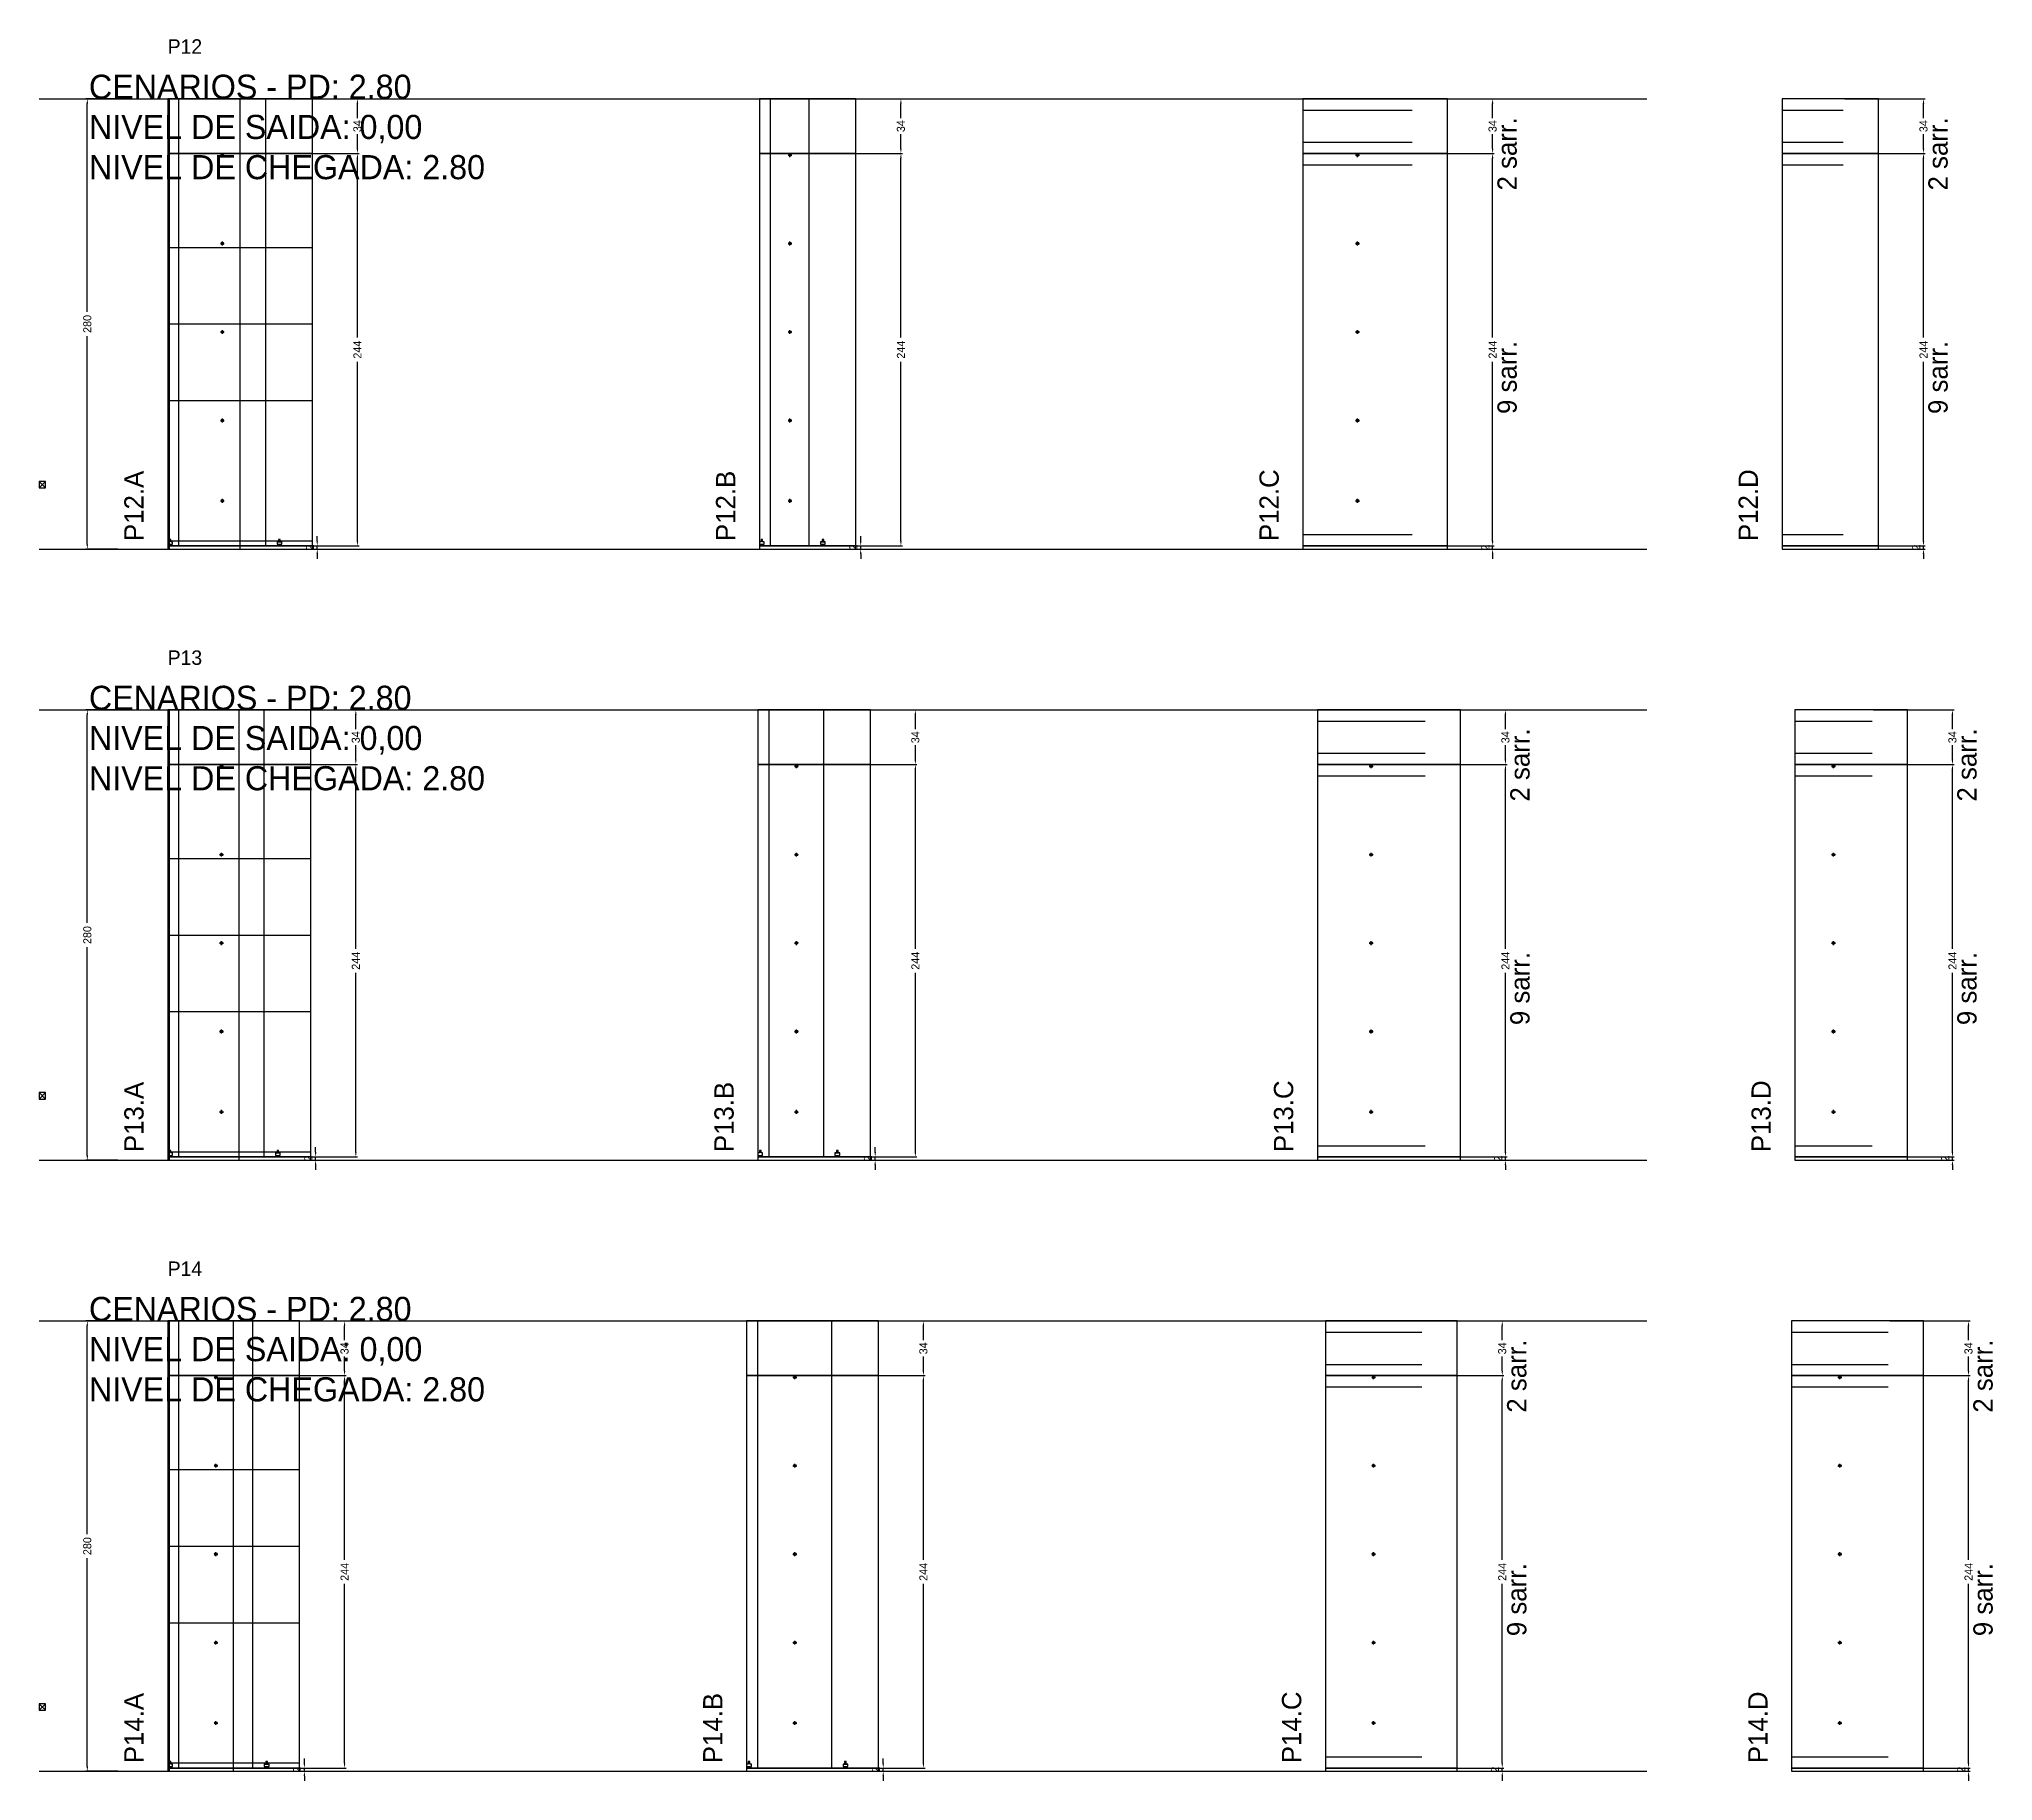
# Model space of a CAD drawing. Header units: centimetres. Extents: x -13000 to 4121, y -7606 to 8720.
# Drawn here: x -7000 to -5785, y -5326 to -4243 of the extents above; entities that cross this region are included whole.
import ezdxf

# ---------------------------------------------------------------- set-up
doc = ezdxf.new("R2010")
doc.units = ezdxf.units.CM
doc.linetypes.add('DASHED', pattern=[2, -2])
for name, color, linetype in [('CHAPA', 140, 'Continuous'), ('COTA', 241, 'Continuous'), ('COTAS FURACAO', 16, 'Continuous'), ('Madeira', 30, 'Continuous'), ('MEIO_PONT', 160, 'Continuous'), ('NOMENCLATURA', 7, 'Continuous'), ('Nível', 160, 'Continuous'), ('Painéis', 200, 'Continuous'), ('Perfil Metálico', 150, 'Continuous'), ('SARR_2.2x7', 40, 'Continuous'), ('SARRAFO DE PRESSAO', 200, 'Continuous'), ('TEXTO_GERAL', 7, 'Continuous')]:
    doc.layers.add(name, color=color, linetype=linetype)
doc.dimstyles.new('PAINEL-NOVA', dxfattribs={"dimtxt": 5, "dimasz": 3, "dimexe": 1, "dimexo": 1, "dimgap": 1, "dimtad": 1, "dimcen": 2.5, "dimazin": 3, "dimtfac": 1, "dimtmove": 0, "dimatfit": 3})

msp = doc.modelspace()

# ---------------------------------------------------------------- texts
at = {"layer": 'NOMENCLATURA'}
for s, p in [('CENARIOS - PD: 2.80', (-6969, -4280)), ('NIVEL DE SAIDA: 0,00', (-6969, -4305)), ('NIVEL DE CHEGADA: 2.80', (-6969, -4330)), ('CENARIOS - PD: 2.80', (-6969, -4660)), ('NIVEL DE SAIDA: 0,00', (-6969, -4685)), ('NIVEL DE CHEGADA: 2.80', (-6969, -4710)), ('CENARIOS - PD: 2.80', (-6969, -5040)), ('NIVEL DE SAIDA: 0,00', (-6969, -5065)), ('NIVEL DE CHEGADA: 2.80', (-6969, -5090))]:
    msp.add_text(s, height=15, dxfattribs=at).set_placement(p)
for s, p in [('2 sarr.', (-6081, -4337)), ('2 sarr.', (-5813, -4337)), ('9 sarr.', (-6081, -4476)), ('9 sarr.', (-5813, -4476)), ('P12.A', (-6935, -4555)), ('P12.B', (-6567, -4555)), ('P12.C', (-6229, -4555)), ('P12.D', (-5931, -4555)), ('2 sarr.', (-6073, -4717)), ('2 sarr.', (-5795, -4717)), ('9 sarr.', (-6073, -4856)), ('9 sarr.', (-5795, -4856)), ('P13.A', (-6935, -4935)), ('P13.B', (-6568, -4935)), ('P13.C', (-6220, -4935)), ('P13.D', (-5923, -4935)), ('2 sarr.', (-6075, -5097)), ('2 sarr.', (-5785, -5097)), ('9 sarr.', (-6075, -5236)), ('9 sarr.', (-5785, -5236)), ('P14.A', (-6935, -5315)), ('P14.B', (-6575, -5315)), ('P14.C', (-6215, -5315)), ('P14.D', (-5925, -5315))]:
    msp.add_text(s, height=12, rotation=90, dxfattribs=at).set_placement(p)
at = {"layer": 'TEXTO_GERAL'}
for s, p in [('P12', (-6920, -4252)), ('P13', (-6920, -4632)), ('P14', (-6920, -5012))]:
    msp.add_text(s, height=9, dxfattribs=at).set_placement(p)

# ---------------------------------------------------------------- blocks, each defined once
blk = doc.blocks.new('_CLOSEDFILLED')
at = {"color": 0, "linetype": 'BYBLOCK'}
blk.add_solid([(-1, 0.16), (0, 0), (-1, -0.16)], dxfattribs=at)
blk = doc.blocks.new('*D339')
for p, q in [((-6951, -5040), (-6971, -5040)), ((-6970, -5172.5), (-6970, -5043)), ((-6970, -5317), (-6970, -5187.5)), ((-6951, -5320), (-6971, -5320))]:
    blk.add_line(p, q)
at = {"layer": 'Defpoints'}
for p in [(-6950, -5040), (-6970, -5320), (-6950, -5320)]:
    blk.add_point(p, dxfattribs=at)
at = {"layer": 'COTA', "xscale": 3, "yscale": 3}
for p, rotation in [((-6970, -5040), 90), ((-6970, -5320), 270)]:
    blk.add_blockref('_CLOSEDFILLED', p, dxfattribs=dict(at, rotation=rotation))
at = {"layer": 'COTA', "insert": (-6970, -5180), "char_height": 5, "attachment_point": 5, "rotation": 90}
blk.add_mtext('280', dxfattribs=at)
blk = doc.blocks.new('MULDURA')
at = {"layer": 'Paineis'}
for p, q in [((0, 0), (4, 4)), ((4, 0), (0, 4))]:
    blk.add_line(p, q, dxfattribs=at)
blk.add_lwpolyline([(0, 0), (4, 0), (4, 4), (0, 4)], close=True, dxfattribs=at)
blk = doc.blocks.new('*D341')
for p, q in [((-6859, -5074), (-6809, -5074)), ((-6810, -5188.5), (-6810, -5077)), ((-6810, -5315), (-6810, -5203.5)), ((-6859, -5318), (-6809, -5318))]:
    blk.add_line(p, q)
at = {"layer": 'Defpoints'}
for p in [(-6860, -5074), (-6860, -5318), (-6810, -5318)]:
    blk.add_point(p, dxfattribs=at)
at = {"layer": 'COTA', "xscale": 3, "yscale": 3}
for p, rotation in [((-6810, -5074), 90), ((-6810, -5318), 270)]:
    blk.add_blockref('_CLOSEDFILLED', p, dxfattribs=dict(at, rotation=rotation))
at = {"layer": 'COTA', "insert": (-6810, -5196), "char_height": 5, "attachment_point": 5, "rotation": 90}
blk.add_mtext('244', dxfattribs=at)
blk = doc.blocks.new('*D342')
for p, q in [((-6859, -5040), (-6809, -5040)), ((-6810, -5052), (-6810, -5043)), ((-6810, -5071), (-6810, -5062)), ((-6859, -5074), (-6809, -5074))]:
    blk.add_line(p, q)
at = {"layer": 'Defpoints'}
for p in [(-6860, -5040), (-6860, -5074), (-6810, -5074)]:
    blk.add_point(p, dxfattribs=at)
at = {"layer": 'COTA', "xscale": 3, "yscale": 3}
for p, rotation in [((-6810, -5040), 90), ((-6810, -5074), 270)]:
    blk.add_blockref('_CLOSEDFILLED', p, dxfattribs=dict(at, rotation=rotation))
at = {"layer": 'COTA', "insert": (-6810, -5057), "char_height": 5, "attachment_point": 5, "rotation": 90}
blk.add_mtext('34', dxfattribs=at)
blk = doc.blocks.new('SLIPTEE')
at = {"layer": 'Paineis'}
blk.add_lwpolyline([(0, 0), (3, 0), (3, 1.5), (2, 1.5), (2, 3), (1, 3), (1, 1.5), (0, 1.5)], close=True, dxfattribs=at)
blk = doc.blocks.new('SLIPTDD')
at = {"layer": 'Paineis'}
blk.add_line((0, 1.5), (3, 1.5), dxfattribs=at)
blk.add_lwpolyline([(0, 0), (3, 0), (3, 1.5), (2, 1.5), (2, 3), (1, 3), (1, 1.5), (0, 1.5)], close=True, dxfattribs=at)
blk = doc.blocks.new('furacao')
at = {"layer": 'COTAS FURACAO'}
for p, q in [((-1.2, 0), (1.2, 0)), ((0, -1.2), (0, 1.2))]:
    blk.add_line(p, q, dxfattribs=at)
blk.add_circle((0, 0), 0.8, dxfattribs=at)
blk = doc.blocks.new('*D344')
for p, q in [((-6499, -5074), (-6449, -5074)), ((-6450, -5188.5), (-6450, -5077)), ((-6450, -5315), (-6450, -5203.5)), ((-6499, -5318), (-6449, -5318))]:
    blk.add_line(p, q)
at = {"layer": 'Defpoints'}
for p in [(-6500, -5074), (-6500, -5318), (-6450, -5318)]:
    blk.add_point(p, dxfattribs=at)
at = {"layer": 'COTA', "xscale": 3, "yscale": 3}
for p, rotation in [((-6450, -5074), 90), ((-6450, -5318), 270)]:
    blk.add_blockref('_CLOSEDFILLED', p, dxfattribs=dict(at, rotation=rotation))
at = {"layer": 'COTA', "insert": (-6450, -5196), "char_height": 5, "attachment_point": 5, "rotation": 90}
blk.add_mtext('244', dxfattribs=at)
blk = doc.blocks.new('*D345')
for p, q in [((-6499, -5040), (-6449, -5040)), ((-6450, -5052), (-6450, -5043)), ((-6450, -5071), (-6450, -5062)), ((-6499, -5074), (-6449, -5074))]:
    blk.add_line(p, q)
at = {"layer": 'Defpoints'}
for p in [(-6500, -5040), (-6500, -5074), (-6450, -5074)]:
    blk.add_point(p, dxfattribs=at)
at = {"layer": 'COTA', "xscale": 3, "yscale": 3}
for p, rotation in [((-6450, -5040), 90), ((-6450, -5074), 270)]:
    blk.add_blockref('_CLOSEDFILLED', p, dxfattribs=dict(at, rotation=rotation))
at = {"layer": 'COTA', "insert": (-6450, -5057), "char_height": 5, "attachment_point": 5, "rotation": 90}
blk.add_mtext('34', dxfattribs=at)
blk = doc.blocks.new('*D347')
for p, q in [((-6139, -5074), (-6089, -5074)), ((-6090, -5188.5), (-6090, -5077)), ((-6090, -5315), (-6090, -5203.5)), ((-6139, -5318), (-6089, -5318))]:
    blk.add_line(p, q)
at = {"layer": 'Defpoints'}
for p in [(-6140, -5074), (-6140, -5318), (-6090, -5318)]:
    blk.add_point(p, dxfattribs=at)
at = {"layer": 'COTA', "xscale": 3, "yscale": 3}
for p, rotation in [((-6090, -5074), 90), ((-6090, -5318), 270)]:
    blk.add_blockref('_CLOSEDFILLED', p, dxfattribs=dict(at, rotation=rotation))
at = {"layer": 'COTA', "insert": (-6090, -5196), "char_height": 5, "attachment_point": 5, "rotation": 90}
blk.add_mtext('244', dxfattribs=at)
blk = doc.blocks.new('*D348')
for p, q in [((-6139, -5040), (-6089, -5040)), ((-6090, -5052), (-6090, -5043)), ((-6090, -5071), (-6090, -5062)), ((-6139, -5074), (-6089, -5074))]:
    blk.add_line(p, q)
at = {"layer": 'Defpoints'}
for p in [(-6140, -5040), (-6140, -5074), (-6090, -5074)]:
    blk.add_point(p, dxfattribs=at)
at = {"layer": 'COTA', "xscale": 3, "yscale": 3}
for p, rotation in [((-6090, -5040), 90), ((-6090, -5074), 270)]:
    blk.add_blockref('_CLOSEDFILLED', p, dxfattribs=dict(at, rotation=rotation))
at = {"layer": 'COTA', "insert": (-6090, -5057), "char_height": 5, "attachment_point": 5, "rotation": 90}
blk.add_mtext('34', dxfattribs=at)
blk = doc.blocks.new('*D350')
for p, q in [((-5849, -5074), (-5799, -5074)), ((-5800, -5188.5), (-5800, -5077)), ((-5800, -5315), (-5800, -5203.5)), ((-5849, -5318), (-5799, -5318))]:
    blk.add_line(p, q)
at = {"layer": 'Defpoints'}
for p in [(-5850, -5074), (-5850, -5318), (-5800, -5318)]:
    blk.add_point(p, dxfattribs=at)
at = {"layer": 'COTA', "xscale": 3, "yscale": 3}
for p, rotation in [((-5800, -5074), 90), ((-5800, -5318), 270)]:
    blk.add_blockref('_CLOSEDFILLED', p, dxfattribs=dict(at, rotation=rotation))
at = {"layer": 'COTA', "insert": (-5800, -5196), "char_height": 5, "attachment_point": 5, "rotation": 90}
blk.add_mtext('244', dxfattribs=at)
blk = doc.blocks.new('*D351')
for p, q in [((-5849, -5040), (-5799, -5040)), ((-5800, -5052), (-5800, -5043)), ((-5800, -5071), (-5800, -5062)), ((-5849, -5074), (-5799, -5074))]:
    blk.add_line(p, q)
at = {"layer": 'Defpoints'}
for p in [(-5850, -5040), (-5850, -5074), (-5800, -5074)]:
    blk.add_point(p, dxfattribs=at)
at = {"layer": 'COTA', "xscale": 3, "yscale": 3}
for p, rotation in [((-5800, -5040), 90), ((-5800, -5074), 270)]:
    blk.add_blockref('_CLOSEDFILLED', p, dxfattribs=dict(at, rotation=rotation))
at = {"layer": 'COTA', "insert": (-5800, -5057), "char_height": 5, "attachment_point": 5, "rotation": 90}
blk.add_mtext('34', dxfattribs=at)
blk = doc.blocks.new('*D313')
for p, q in [((-6951, -4660), (-6971, -4660)), ((-6970, -4792.5), (-6970, -4663)), ((-6970, -4937), (-6970, -4807.5)), ((-6951, -4940), (-6971, -4940))]:
    blk.add_line(p, q)
at = {"layer": 'Defpoints'}
for p in [(-6950, -4660), (-6970, -4940), (-6950, -4940)]:
    blk.add_point(p, dxfattribs=at)
at = {"layer": 'COTA', "xscale": 3, "yscale": 3}
for p, rotation in [((-6970, -4660), 90), ((-6970, -4940), 270)]:
    blk.add_blockref('_CLOSEDFILLED', p, dxfattribs=dict(at, rotation=rotation))
at = {"layer": 'COTA', "insert": (-6970, -4800), "char_height": 5, "attachment_point": 5, "rotation": 90}
blk.add_mtext('280', dxfattribs=at)
blk = doc.blocks.new('*D315')
for p, q in [((-6852, -4694), (-6802, -4694)), ((-6803, -4808.5), (-6803, -4697)), ((-6803, -4935), (-6803, -4823.5)), ((-6852, -4938), (-6802, -4938))]:
    blk.add_line(p, q)
at = {"layer": 'Defpoints'}
for p in [(-6853, -4694), (-6853, -4938), (-6803, -4938)]:
    blk.add_point(p, dxfattribs=at)
at = {"layer": 'COTA', "xscale": 3, "yscale": 3}
for p, rotation in [((-6803, -4694), 90), ((-6803, -4938), 270)]:
    blk.add_blockref('_CLOSEDFILLED', p, dxfattribs=dict(at, rotation=rotation))
at = {"layer": 'COTA', "insert": (-6803, -4816), "char_height": 5, "attachment_point": 5, "rotation": 90}
blk.add_mtext('244', dxfattribs=at)
blk = doc.blocks.new('*D316')
for p, q in [((-6852, -4660), (-6802, -4660)), ((-6803, -4672), (-6803, -4663)), ((-6803, -4691), (-6803, -4682)), ((-6852, -4694), (-6802, -4694))]:
    blk.add_line(p, q)
at = {"layer": 'Defpoints'}
for p in [(-6853, -4660), (-6853, -4694), (-6803, -4694)]:
    blk.add_point(p, dxfattribs=at)
at = {"layer": 'COTA', "xscale": 3, "yscale": 3}
for p, rotation in [((-6803, -4660), 90), ((-6803, -4694), 270)]:
    blk.add_blockref('_CLOSEDFILLED', p, dxfattribs=dict(at, rotation=rotation))
at = {"layer": 'COTA', "insert": (-6803, -4677), "char_height": 5, "attachment_point": 5, "rotation": 90}
blk.add_mtext('34', dxfattribs=at)
blk = doc.blocks.new('*D318')
for p, q in [((-6504, -4694), (-6454, -4694)), ((-6455, -4808.5), (-6455, -4697)), ((-6455, -4935), (-6455, -4823.5)), ((-6504, -4938), (-6454, -4938))]:
    blk.add_line(p, q)
at = {"layer": 'Defpoints'}
for p in [(-6505, -4694), (-6505, -4938), (-6455, -4938)]:
    blk.add_point(p, dxfattribs=at)
at = {"layer": 'COTA', "xscale": 3, "yscale": 3}
for p, rotation in [((-6455, -4694), 90), ((-6455, -4938), 270)]:
    blk.add_blockref('_CLOSEDFILLED', p, dxfattribs=dict(at, rotation=rotation))
at = {"layer": 'COTA', "insert": (-6455, -4816), "char_height": 5, "attachment_point": 5, "rotation": 90}
blk.add_mtext('244', dxfattribs=at)
blk = doc.blocks.new('*D319')
for p, q in [((-6504, -4660), (-6454, -4660)), ((-6455, -4672), (-6455, -4663)), ((-6455, -4691), (-6455, -4682)), ((-6504, -4694), (-6454, -4694))]:
    blk.add_line(p, q)
at = {"layer": 'Defpoints'}
for p in [(-6505, -4660), (-6505, -4694), (-6455, -4694)]:
    blk.add_point(p, dxfattribs=at)
at = {"layer": 'COTA', "xscale": 3, "yscale": 3}
for p, rotation in [((-6455, -4660), 90), ((-6455, -4694), 270)]:
    blk.add_blockref('_CLOSEDFILLED', p, dxfattribs=dict(at, rotation=rotation))
at = {"layer": 'COTA', "insert": (-6455, -4677), "char_height": 5, "attachment_point": 5, "rotation": 90}
blk.add_mtext('34', dxfattribs=at)
blk = doc.blocks.new('*D321')
for p, q in [((-6137, -4694), (-6087, -4694)), ((-6088, -4808.5), (-6088, -4697)), ((-6088, -4935), (-6088, -4823.5)), ((-6137, -4938), (-6087, -4938))]:
    blk.add_line(p, q)
at = {"layer": 'Defpoints'}
for p in [(-6138, -4694), (-6138, -4938), (-6088, -4938)]:
    blk.add_point(p, dxfattribs=at)
at = {"layer": 'COTA', "xscale": 3, "yscale": 3}
for p, rotation in [((-6088, -4694), 90), ((-6088, -4938), 270)]:
    blk.add_blockref('_CLOSEDFILLED', p, dxfattribs=dict(at, rotation=rotation))
at = {"layer": 'COTA', "insert": (-6088, -4816), "char_height": 5, "attachment_point": 5, "rotation": 90}
blk.add_mtext('244', dxfattribs=at)
blk = doc.blocks.new('*D322')
for p, q in [((-6137, -4660), (-6087, -4660)), ((-6088, -4672), (-6088, -4663)), ((-6088, -4691), (-6088, -4682)), ((-6137, -4694), (-6087, -4694))]:
    blk.add_line(p, q)
at = {"layer": 'Defpoints'}
for p in [(-6138, -4660), (-6138, -4694), (-6088, -4694)]:
    blk.add_point(p, dxfattribs=at)
at = {"layer": 'COTA', "xscale": 3, "yscale": 3}
for p, rotation in [((-6088, -4660), 90), ((-6088, -4694), 270)]:
    blk.add_blockref('_CLOSEDFILLED', p, dxfattribs=dict(at, rotation=rotation))
at = {"layer": 'COTA', "insert": (-6088, -4677), "char_height": 5, "attachment_point": 5, "rotation": 90}
blk.add_mtext('34', dxfattribs=at)
blk = doc.blocks.new('*D324')
for p, q in [((-5859, -4694), (-5809, -4694)), ((-5810, -4808.5), (-5810, -4697)), ((-5810, -4935), (-5810, -4823.5)), ((-5859, -4938), (-5809, -4938))]:
    blk.add_line(p, q)
at = {"layer": 'Defpoints'}
for p in [(-5860, -4694), (-5860, -4938), (-5810, -4938)]:
    blk.add_point(p, dxfattribs=at)
at = {"layer": 'COTA', "xscale": 3, "yscale": 3}
for p, rotation in [((-5810, -4694), 90), ((-5810, -4938), 270)]:
    blk.add_blockref('_CLOSEDFILLED', p, dxfattribs=dict(at, rotation=rotation))
at = {"layer": 'COTA', "insert": (-5810, -4816), "char_height": 5, "attachment_point": 5, "rotation": 90}
blk.add_mtext('244', dxfattribs=at)
blk = doc.blocks.new('*D325')
for p, q in [((-5859, -4660), (-5809, -4660)), ((-5810, -4672), (-5810, -4663)), ((-5810, -4691), (-5810, -4682)), ((-5859, -4694), (-5809, -4694))]:
    blk.add_line(p, q)
at = {"layer": 'Defpoints'}
for p in [(-5860, -4660), (-5860, -4694), (-5810, -4694)]:
    blk.add_point(p, dxfattribs=at)
at = {"layer": 'COTA', "xscale": 3, "yscale": 3}
for p, rotation in [((-5810, -4660), 90), ((-5810, -4694), 270)]:
    blk.add_blockref('_CLOSEDFILLED', p, dxfattribs=dict(at, rotation=rotation))
at = {"layer": 'COTA', "insert": (-5810, -4677), "char_height": 5, "attachment_point": 5, "rotation": 90}
blk.add_mtext('34', dxfattribs=at)
blk = doc.blocks.new('*D287')
for p, q in [((-6951, -4280), (-6971, -4280)), ((-6970, -4412.5), (-6970, -4283)), ((-6970, -4557), (-6970, -4427.5)), ((-6951, -4560), (-6971, -4560))]:
    blk.add_line(p, q)
at = {"layer": 'Defpoints'}
for p in [(-6950, -4280), (-6970, -4560), (-6950, -4560)]:
    blk.add_point(p, dxfattribs=at)
at = {"layer": 'COTA', "xscale": 3, "yscale": 3}
for p, rotation in [((-6970, -4280), 90), ((-6970, -4560), 270)]:
    blk.add_blockref('_CLOSEDFILLED', p, dxfattribs=dict(at, rotation=rotation))
at = {"layer": 'COTA', "insert": (-6970, -4420), "char_height": 5, "attachment_point": 5, "rotation": 90}
blk.add_mtext('280', dxfattribs=at)
blk = doc.blocks.new('*D289')
for p, q in [((-6851, -4314), (-6801, -4314)), ((-6802, -4428.5), (-6802, -4317)), ((-6802, -4555), (-6802, -4443.5)), ((-6851, -4558), (-6801, -4558))]:
    blk.add_line(p, q)
at = {"layer": 'Defpoints'}
for p in [(-6852, -4314), (-6852, -4558), (-6802, -4558)]:
    blk.add_point(p, dxfattribs=at)
at = {"layer": 'COTA', "xscale": 3, "yscale": 3}
for p, rotation in [((-6802, -4314), 90), ((-6802, -4558), 270)]:
    blk.add_blockref('_CLOSEDFILLED', p, dxfattribs=dict(at, rotation=rotation))
at = {"layer": 'COTA', "insert": (-6802, -4436), "char_height": 5, "attachment_point": 5, "rotation": 90}
blk.add_mtext('244', dxfattribs=at)
blk = doc.blocks.new('*D290')
for p, q in [((-6851, -4280), (-6801, -4280)), ((-6802, -4292), (-6802, -4283)), ((-6802, -4311), (-6802, -4302)), ((-6851, -4314), (-6801, -4314))]:
    blk.add_line(p, q)
at = {"layer": 'Defpoints'}
for p in [(-6852, -4280), (-6852, -4314), (-6802, -4314)]:
    blk.add_point(p, dxfattribs=at)
at = {"layer": 'COTA', "xscale": 3, "yscale": 3}
for p, rotation in [((-6802, -4280), 90), ((-6802, -4314), 270)]:
    blk.add_blockref('_CLOSEDFILLED', p, dxfattribs=dict(at, rotation=rotation))
at = {"layer": 'COTA', "insert": (-6802, -4297), "char_height": 5, "attachment_point": 5, "rotation": 90}
blk.add_mtext('34', dxfattribs=at)
blk = doc.blocks.new('*D292')
for p, q in [((-6513, -4314), (-6463, -4314)), ((-6464, -4428.5), (-6464, -4317)), ((-6464, -4555), (-6464, -4443.5)), ((-6513, -4558), (-6463, -4558))]:
    blk.add_line(p, q)
at = {"layer": 'Defpoints'}
for p in [(-6514, -4314), (-6514, -4558), (-6464, -4558)]:
    blk.add_point(p, dxfattribs=at)
at = {"layer": 'COTA', "xscale": 3, "yscale": 3}
for p, rotation in [((-6464, -4314), 90), ((-6464, -4558), 270)]:
    blk.add_blockref('_CLOSEDFILLED', p, dxfattribs=dict(at, rotation=rotation))
at = {"layer": 'COTA', "insert": (-6464, -4436), "char_height": 5, "attachment_point": 5, "rotation": 90}
blk.add_mtext('244', dxfattribs=at)
blk = doc.blocks.new('*D293')
for p, q in [((-6513, -4280), (-6463, -4280)), ((-6464, -4292), (-6464, -4283)), ((-6464, -4311), (-6464, -4302)), ((-6513, -4314), (-6463, -4314))]:
    blk.add_line(p, q)
at = {"layer": 'Defpoints'}
for p in [(-6514, -4280), (-6514, -4314), (-6464, -4314)]:
    blk.add_point(p, dxfattribs=at)
at = {"layer": 'COTA', "xscale": 3, "yscale": 3}
for p, rotation in [((-6464, -4280), 90), ((-6464, -4314), 270)]:
    blk.add_blockref('_CLOSEDFILLED', p, dxfattribs=dict(at, rotation=rotation))
at = {"layer": 'COTA', "insert": (-6464, -4297), "char_height": 5, "attachment_point": 5, "rotation": 90}
blk.add_mtext('34', dxfattribs=at)
blk = doc.blocks.new('*D295')
for p, q in [((-6145, -4314), (-6095, -4314)), ((-6096, -4428.5), (-6096, -4317)), ((-6096, -4555), (-6096, -4443.5)), ((-6145, -4558), (-6095, -4558))]:
    blk.add_line(p, q)
at = {"layer": 'Defpoints'}
for p in [(-6146, -4314), (-6146, -4558), (-6096, -4558)]:
    blk.add_point(p, dxfattribs=at)
at = {"layer": 'COTA', "xscale": 3, "yscale": 3}
for p, rotation in [((-6096, -4314), 90), ((-6096, -4558), 270)]:
    blk.add_blockref('_CLOSEDFILLED', p, dxfattribs=dict(at, rotation=rotation))
at = {"layer": 'COTA', "insert": (-6096, -4436), "char_height": 5, "attachment_point": 5, "rotation": 90}
blk.add_mtext('244', dxfattribs=at)
blk = doc.blocks.new('*D296')
for p, q in [((-6145, -4280), (-6095, -4280)), ((-6096, -4292), (-6096, -4283)), ((-6096, -4311), (-6096, -4302)), ((-6145, -4314), (-6095, -4314))]:
    blk.add_line(p, q)
at = {"layer": 'Defpoints'}
for p in [(-6146, -4280), (-6146, -4314), (-6096, -4314)]:
    blk.add_point(p, dxfattribs=at)
at = {"layer": 'COTA', "xscale": 3, "yscale": 3}
for p, rotation in [((-6096, -4280), 90), ((-6096, -4314), 270)]:
    blk.add_blockref('_CLOSEDFILLED', p, dxfattribs=dict(at, rotation=rotation))
at = {"layer": 'COTA', "insert": (-6096, -4297), "char_height": 5, "attachment_point": 5, "rotation": 90}
blk.add_mtext('34', dxfattribs=at)
blk = doc.blocks.new('*D298')
for p, q in [((-5877, -4314), (-5827, -4314)), ((-5828, -4428.5), (-5828, -4317)), ((-5828, -4555), (-5828, -4443.5)), ((-5877, -4558), (-5827, -4558))]:
    blk.add_line(p, q)
at = {"layer": 'Defpoints'}
for p in [(-5878, -4314), (-5878, -4558), (-5828, -4558)]:
    blk.add_point(p, dxfattribs=at)
at = {"layer": 'COTA', "xscale": 3, "yscale": 3}
for p, rotation in [((-5828, -4314), 90), ((-5828, -4558), 270)]:
    blk.add_blockref('_CLOSEDFILLED', p, dxfattribs=dict(at, rotation=rotation))
at = {"layer": 'COTA', "insert": (-5828, -4436), "char_height": 5, "attachment_point": 5, "rotation": 90}
blk.add_mtext('244', dxfattribs=at)
blk = doc.blocks.new('*D299')
for p, q in [((-5877, -4280), (-5827, -4280)), ((-5828, -4292), (-5828, -4283)), ((-5828, -4311), (-5828, -4302)), ((-5877, -4314), (-5827, -4314))]:
    blk.add_line(p, q)
at = {"layer": 'Defpoints'}
for p in [(-5878, -4280), (-5878, -4314), (-5828, -4314)]:
    blk.add_point(p, dxfattribs=at)
at = {"layer": 'COTA', "xscale": 3, "yscale": 3}
for p, rotation in [((-5828, -4280), 90), ((-5828, -4314), 270)]:
    blk.add_blockref('_CLOSEDFILLED', p, dxfattribs=dict(at, rotation=rotation))
at = {"layer": 'COTA', "insert": (-5828, -4297), "char_height": 5, "attachment_point": 5, "rotation": 90}
blk.add_mtext('34', dxfattribs=at)

# ---------------------------------------------------------------- dimensions: what is measured, and where the dimension line sits
at = {"layer": 'COTA'}
for base, p1, p2, picture, middle in [((-6970, -4560), (-6950, -4560), (-6950, -4280), '*D287', (-6970, -4420)), ((-6802, -4314), (-6852, -4314), (-6852, -4280), '*D290', (-6802, -4297)), ((-6464, -4314), (-6514, -4314), (-6514, -4280), '*D293', (-6464, -4297)), ((-6096, -4314), (-6146, -4314), (-6146, -4280), '*D296', (-6096, -4297)), ((-5828, -4314), (-5878, -4314), (-5878, -4280), '*D299', (-5828, -4297)), ((-6802, -4558), (-6852, -4558), (-6852, -4314), '*D289', (-6802, -4436)), ((-6464, -4558), (-6514, -4558), (-6514, -4314), '*D292', (-6464, -4436)), ((-6096, -4558), (-6146, -4558), (-6146, -4314), '*D295', (-6096, -4436)), ((-5828, -4558), (-5878, -4558), (-5878, -4314), '*D298', (-5828, -4436)), ((-6970, -4940), (-6950, -4940), (-6950, -4660), '*D313', (-6970, -4800)), ((-6803, -4694), (-6853, -4694), (-6853, -4660), '*D316', (-6803, -4677)), ((-6455, -4694), (-6505, -4694), (-6505, -4660), '*D319', (-6455, -4677)), ((-6088, -4694), (-6138, -4694), (-6138, -4660), '*D322', (-6088, -4677)), ((-5810, -4694), (-5860, -4694), (-5860, -4660), '*D325', (-5810, -4677)), ((-6803, -4938), (-6853, -4938), (-6853, -4694), '*D315', (-6803, -4816)), ((-6455, -4938), (-6505, -4938), (-6505, -4694), '*D318', (-6455, -4816)), ((-6088, -4938), (-6138, -4938), (-6138, -4694), '*D321', (-6088, -4816)), ((-5810, -4938), (-5860, -4938), (-5860, -4694), '*D324', (-5810, -4816)), ((-6970, -5320), (-6950, -5320), (-6950, -5040), '*D339', (-6970, -5180)), ((-6810, -5074), (-6860, -5074), (-6860, -5040), '*D342', (-6810, -5057)), ((-6450, -5074), (-6500, -5074), (-6500, -5040), '*D345', (-6450, -5057)), ((-6090, -5074), (-6140, -5074), (-6140, -5040), '*D348', (-6090, -5057)), ((-5800, -5074), (-5850, -5074), (-5850, -5040), '*D351', (-5800, -5057)), ((-6810, -5318), (-6860, -5318), (-6860, -5074), '*D341', (-6810, -5196)), ((-6450, -5318), (-6500, -5318), (-6500, -5074), '*D344', (-6450, -5196)), ((-6090, -5318), (-6140, -5318), (-6140, -5074), '*D347', (-6090, -5196)), ((-5800, -5318), (-5850, -5318), (-5850, -5074), '*D350', (-5800, -5196))]:
    dim = msp.add_linear_dim(base=base, p1=p1, p2=p2, angle=90, dimstyle='PAINEL-NOVA', dxfattribs=at)
    dim.commit()
    dim.dimension.update_dxf_attribs({"geometry": picture, "text_midpoint": middle})
for base, p1, p2 in [((-6827, -4560), (-6852, -4560), (-6852, -4558)), ((-6489, -4560), (-6514, -4560), (-6514, -4558)), ((-6096, -4560), (-6146, -4560), (-6146, -4558)), ((-5828, -4560), (-5878, -4560), (-5878, -4558)), ((-6828, -4940), (-6853, -4940), (-6853, -4938)), ((-6480, -4940), (-6505, -4940), (-6505, -4938)), ((-6088, -4940), (-6138, -4940), (-6138, -4938)), ((-5810, -4940), (-5860, -4940), (-5860, -4938)), ((-6835, -5320), (-6860, -5320), (-6860, -5318)), ((-6475, -5320), (-6500, -5320), (-6500, -5318)), ((-6090, -5320), (-6140, -5320), (-6140, -5318)), ((-5800, -5320), (-5850, -5320), (-5850, -5318))]:
    msp.add_linear_dim(base=base, p1=p1, p2=p2, angle=90, dimstyle='PAINEL-NOVA', dxfattribs=at).render()

# ---------------------------------------------------------------- linework, layer by layer
at = {"layer": 'CHAPA'}
for points in [[(-6920, -4560), (-6918.8, -4560), (-6918.8, -4280), (-6920, -4280)], [(-6920, -4940), (-6918.8, -4940), (-6918.8, -4660), (-6920, -4660)], [(-6920, -5320), (-6918.8, -5320), (-6918.8, -5040), (-6920, -5040)]]:
    msp.add_lwpolyline(points, close=True, dxfattribs=at)
at = {"layer": 'Madeira'}
for points in [[(-6920, -4372.4), (-6830, -4372.4)], [(-6920, -4467.6), (-6830, -4467.6)], [(-6920, -4752.4), (-6831, -4752.4)], [(-6920, -4847.6), (-6831, -4847.6)], [(-6920, -5132.4), (-6838, -5132.4)], [(-6920, -5227.6), (-6838, -5227.6)]]:
    msp.add_lwpolyline(points, dxfattribs=at)
at = {"layer": 'MEIO_PONT'}
for points in [[(-6920, -4420), (-6830, -4420)], [(-6920, -4800), (-6831, -4800)], [(-6920, -5180), (-6838, -5180)]]:
    msp.add_lwpolyline(points, dxfattribs=at)
at = {"layer": 'Nível', "linetype": 'DASHED'}
for points in [[(-7000, -4280), (-6000, -4280)], [(-7000, -4560), (-6000, -4560)], [(-7000, -4660), (-6000, -4660)], [(-7000, -4940), (-6000, -4940)], [(-7000, -5040), (-6000, -5040)], [(-7000, -5320), (-6000, -5320)]]:
    msp.add_lwpolyline(points, dxfattribs=at)
at = {"layer": 'Painéis'}
for points in [[(-6920, -4314), (-6830, -4314), (-6830, -4280), (-6920, -4280)], [(-6920, -4560), (-6830, -4560), (-6830, -4280), (-6920, -4280)], [(-6552, -4314), (-6492, -4314), (-6492, -4280), (-6552, -4280)], [(-6214, -4314), (-6124, -4314), (-6124, -4280), (-6214, -4280)], [(-5916, -4314), (-5856, -4314), (-5856, -4280), (-5916, -4280)], [(-6920, -4558), (-6830, -4558), (-6830, -4314), (-6920, -4314)], [(-6552, -4558), (-6492, -4558), (-6492, -4314), (-6552, -4314)], [(-6214, -4558), (-6124, -4558), (-6124, -4314), (-6214, -4314)], [(-5916, -4558), (-5856, -4558), (-5856, -4314), (-5916, -4314)], [(-6920, -4560), (-6830, -4560), (-6830, -4558), (-6920, -4558)], [(-6552, -4560), (-6492, -4560), (-6492, -4558), (-6552, -4558)], [(-6214, -4560), (-6124, -4560), (-6124, -4558), (-6214, -4558)], [(-5916, -4560), (-5856, -4560), (-5856, -4558), (-5916, -4558)], [(-6920, -4694), (-6831, -4694), (-6831, -4660), (-6920, -4660)], [(-6920, -4940), (-6831, -4940), (-6831, -4660), (-6920, -4660)], [(-6553, -4694), (-6483, -4694), (-6483, -4660), (-6553, -4660)], [(-6205, -4694), (-6116, -4694), (-6116, -4660), (-6205, -4660)], [(-5908, -4694), (-5838, -4694), (-5838, -4660), (-5908, -4660)], [(-6920, -4938), (-6831, -4938), (-6831, -4694), (-6920, -4694)], [(-6553, -4938), (-6483, -4938), (-6483, -4694), (-6553, -4694)], [(-6205, -4938), (-6116, -4938), (-6116, -4694), (-6205, -4694)], [(-5908, -4938), (-5838, -4938), (-5838, -4694), (-5908, -4694)], [(-6920, -4940), (-6831, -4940), (-6831, -4938), (-6920, -4938)], [(-6553, -4940), (-6483, -4940), (-6483, -4938), (-6553, -4938)], [(-6205, -4940), (-6116, -4940), (-6116, -4938), (-6205, -4938)], [(-5908, -4940), (-5838, -4940), (-5838, -4938), (-5908, -4938)], [(-6920, -5074), (-6838, -5074), (-6838, -5040), (-6920, -5040)], [(-6920, -5320), (-6838, -5320), (-6838, -5040), (-6920, -5040)], [(-6560, -5074), (-6478, -5074), (-6478, -5040), (-6560, -5040)], [(-6200, -5074), (-6118, -5074), (-6118, -5040), (-6200, -5040)], [(-5910, -5074), (-5828, -5074), (-5828, -5040), (-5910, -5040)], [(-6920, -5318), (-6838, -5318), (-6838, -5074), (-6920, -5074)], [(-6560, -5318), (-6478, -5318), (-6478, -5074), (-6560, -5074)], [(-6200, -5318), (-6118, -5318), (-6118, -5074), (-6200, -5074)], [(-5910, -5318), (-5828, -5318), (-5828, -5074), (-5910, -5074)], [(-6920, -5320), (-6838, -5320), (-6838, -5318), (-6920, -5318)], [(-6560, -5320), (-6478, -5320), (-6478, -5318), (-6560, -5318)], [(-6200, -5320), (-6118, -5320), (-6118, -5318), (-6200, -5318)], [(-5910, -5320), (-5828, -5320), (-5828, -5318), (-5910, -5318)]]:
    msp.add_lwpolyline(points, close=True, dxfattribs=at)
at = {"layer": 'Perfil Metálico'}
for p, q in [((-6875, -4560), (-6875, -4280)), ((-6875.5, -4940), (-6875.5, -4660)), ((-6879, -5320), (-6879, -5040))]:
    msp.add_line(p, q, dxfattribs=at)
at = {"layer": 'SARR_2.2x7'}
for points in [[(-6913, -4314), (-6913, -4280)], [(-6859, -4314), (-6859, -4280)], [(-6545, -4314), (-6545, -4280)], [(-6521, -4314), (-6521, -4280)], [(-6214, -4287), (-6146, -4287)], [(-5916, -4287), (-5878, -4287)], [(-6214, -4307), (-6146, -4307)], [(-5916, -4307), (-5878, -4307)], [(-6214, -4321), (-6146, -4321)], [(-5916, -4321), (-5878, -4321)], [(-6214, -4551), (-6146, -4551)], [(-5916, -4551), (-5878, -4551)], [(-6913, -4694), (-6913, -4660)], [(-6860, -4694), (-6860, -4660)], [(-6546, -4694), (-6546, -4660)], [(-6512, -4694), (-6512, -4660)], [(-6205, -4667), (-6138, -4667)], [(-5908, -4667), (-5860, -4667)], [(-6205, -4687), (-6138, -4687)], [(-5908, -4687), (-5860, -4687)], [(-6205, -4701), (-6138, -4701)], [(-5908, -4701), (-5860, -4701)], [(-6205, -4931), (-6138, -4931)], [(-5908, -4931), (-5860, -4931)], [(-6913, -5074), (-6913, -5040)], [(-6867, -5074), (-6867, -5040)], [(-6553, -5074), (-6553, -5040)], [(-6507, -5074), (-6507, -5040)], [(-6200, -5047), (-6140, -5047)], [(-5910, -5047), (-5850, -5047)], [(-6200, -5067), (-6140, -5067)], [(-5910, -5067), (-5850, -5067)], [(-6200, -5081), (-6140, -5081)], [(-5910, -5081), (-5850, -5081)], [(-6200, -5311), (-6140, -5311)], [(-5910, -5311), (-5850, -5311)]]:
    msp.add_lwpolyline(points, dxfattribs=at)
at = {"layer": 'SARR_2.2x7', "linetype": 'DASHED'}
for points in [[(-6913, -4558), (-6913, -4314)], [(-6859, -4558), (-6859, -4314)], [(-6545, -4558), (-6545, -4314)], [(-6521, -4558), (-6521, -4314)], [(-6913, -4938), (-6913, -4694)], [(-6860, -4938), (-6860, -4694)], [(-6546, -4938), (-6546, -4694)], [(-6512, -4938), (-6512, -4694)], [(-6913, -5318), (-6913, -5074)], [(-6867, -5318), (-6867, -5074)], [(-6553, -5318), (-6553, -5074)], [(-6507, -5318), (-6507, -5074)]]:
    msp.add_lwpolyline(points, dxfattribs=at)
at = {"layer": 'SARRAFO DE PRESSAO'}
for points in [[(-6920, -4560), (-6830, -4560), (-6830, -4555), (-6920, -4555)], [(-6920, -4940), (-6831, -4940), (-6831, -4935), (-6920, -4935)], [(-6920, -5320), (-6838, -5320), (-6838, -5315), (-6920, -5315)]]:
    msp.add_lwpolyline(points, close=True, dxfattribs=at)

# ---------------------------------------------------------------- block references
at = {"layer": 'COTA'}
for name, p in [('furacao', (-6886, -4315)), ('furacao', (-6533, -4315)), ('furacao', (-6180, -4315)), ('furacao', (-6886, -4370)), ('furacao', (-6533, -4370)), ('furacao', (-6180, -4370)), ('furacao', (-6886, -4425)), ('furacao', (-6533, -4425)), ('furacao', (-6180, -4425)), ('furacao', (-6886, -4480)), ('furacao', (-6533, -4480)), ('furacao', (-6180, -4480)), ('MULDURA', (-7000, -4522)), ('furacao', (-6886, -4530)), ('furacao', (-6533, -4530)), ('furacao', (-6180, -4530)), ('SLIPTEE', (-6920, -4557)), ('SLIPTDD', (-6852, -4557)), ('SLIPTEE', (-6552, -4557)), ('SLIPTDD', (-6514, -4557)), ('furacao', (-6886.5, -4695)), ('furacao', (-6529, -4695)), ('furacao', (-6171.5, -4695)), ('furacao', (-5884, -4695)), ('furacao', (-6886.5, -4750)), ('furacao', (-6529, -4750)), ('furacao', (-6171.5, -4750)), ('furacao', (-5884, -4750)), ('furacao', (-6886.5, -4805)), ('furacao', (-6529, -4805)), ('furacao', (-6171.5, -4805)), ('furacao', (-5884, -4805)), ('furacao', (-6886.5, -4860)), ('furacao', (-6529, -4860)), ('furacao', (-6171.5, -4860)), ('furacao', (-5884, -4860)), ('MULDURA', (-7000, -4902)), ('furacao', (-6886.5, -4910)), ('furacao', (-6529, -4910)), ('furacao', (-6171.5, -4910)), ('furacao', (-5884, -4910)), ('SLIPTEE', (-6920, -4937)), ('SLIPTDD', (-6853, -4937)), ('SLIPTEE', (-6553, -4937)), ('SLIPTDD', (-6505, -4937)), ('furacao', (-6890, -5075)), ('furacao', (-6530, -5075)), ('furacao', (-6170, -5075)), ('furacao', (-5880, -5075)), ('furacao', (-6890, -5130)), ('furacao', (-6530, -5130)), ('furacao', (-6170, -5130)), ('furacao', (-5880, -5130)), ('furacao', (-6890, -5185)), ('furacao', (-6530, -5185)), ('furacao', (-6170, -5185)), ('furacao', (-5880, -5185)), ('furacao', (-6890, -5240)), ('furacao', (-6530, -5240)), ('furacao', (-6170, -5240)), ('furacao', (-5880, -5240)), ('MULDURA', (-7000, -5282)), ('furacao', (-6890, -5290)), ('furacao', (-6530, -5290)), ('furacao', (-6170, -5290)), ('furacao', (-5880, -5290)), ('SLIPTEE', (-6920, -5317)), ('SLIPTDD', (-6860, -5317)), ('SLIPTEE', (-6560, -5317)), ('SLIPTDD', (-6500, -5317))]:
    msp.add_blockref(name, p, dxfattribs=at)

msp.set_redraw_order([(e.dxf.handle, doc.entitydb.next_handle()) for e in msp.query("TEXT MTEXT ATTDEF DIMENSION ARC_DIMENSION")])  # texts and dimensions are drawn at this point

doc.saveas('drawing.dxf')
